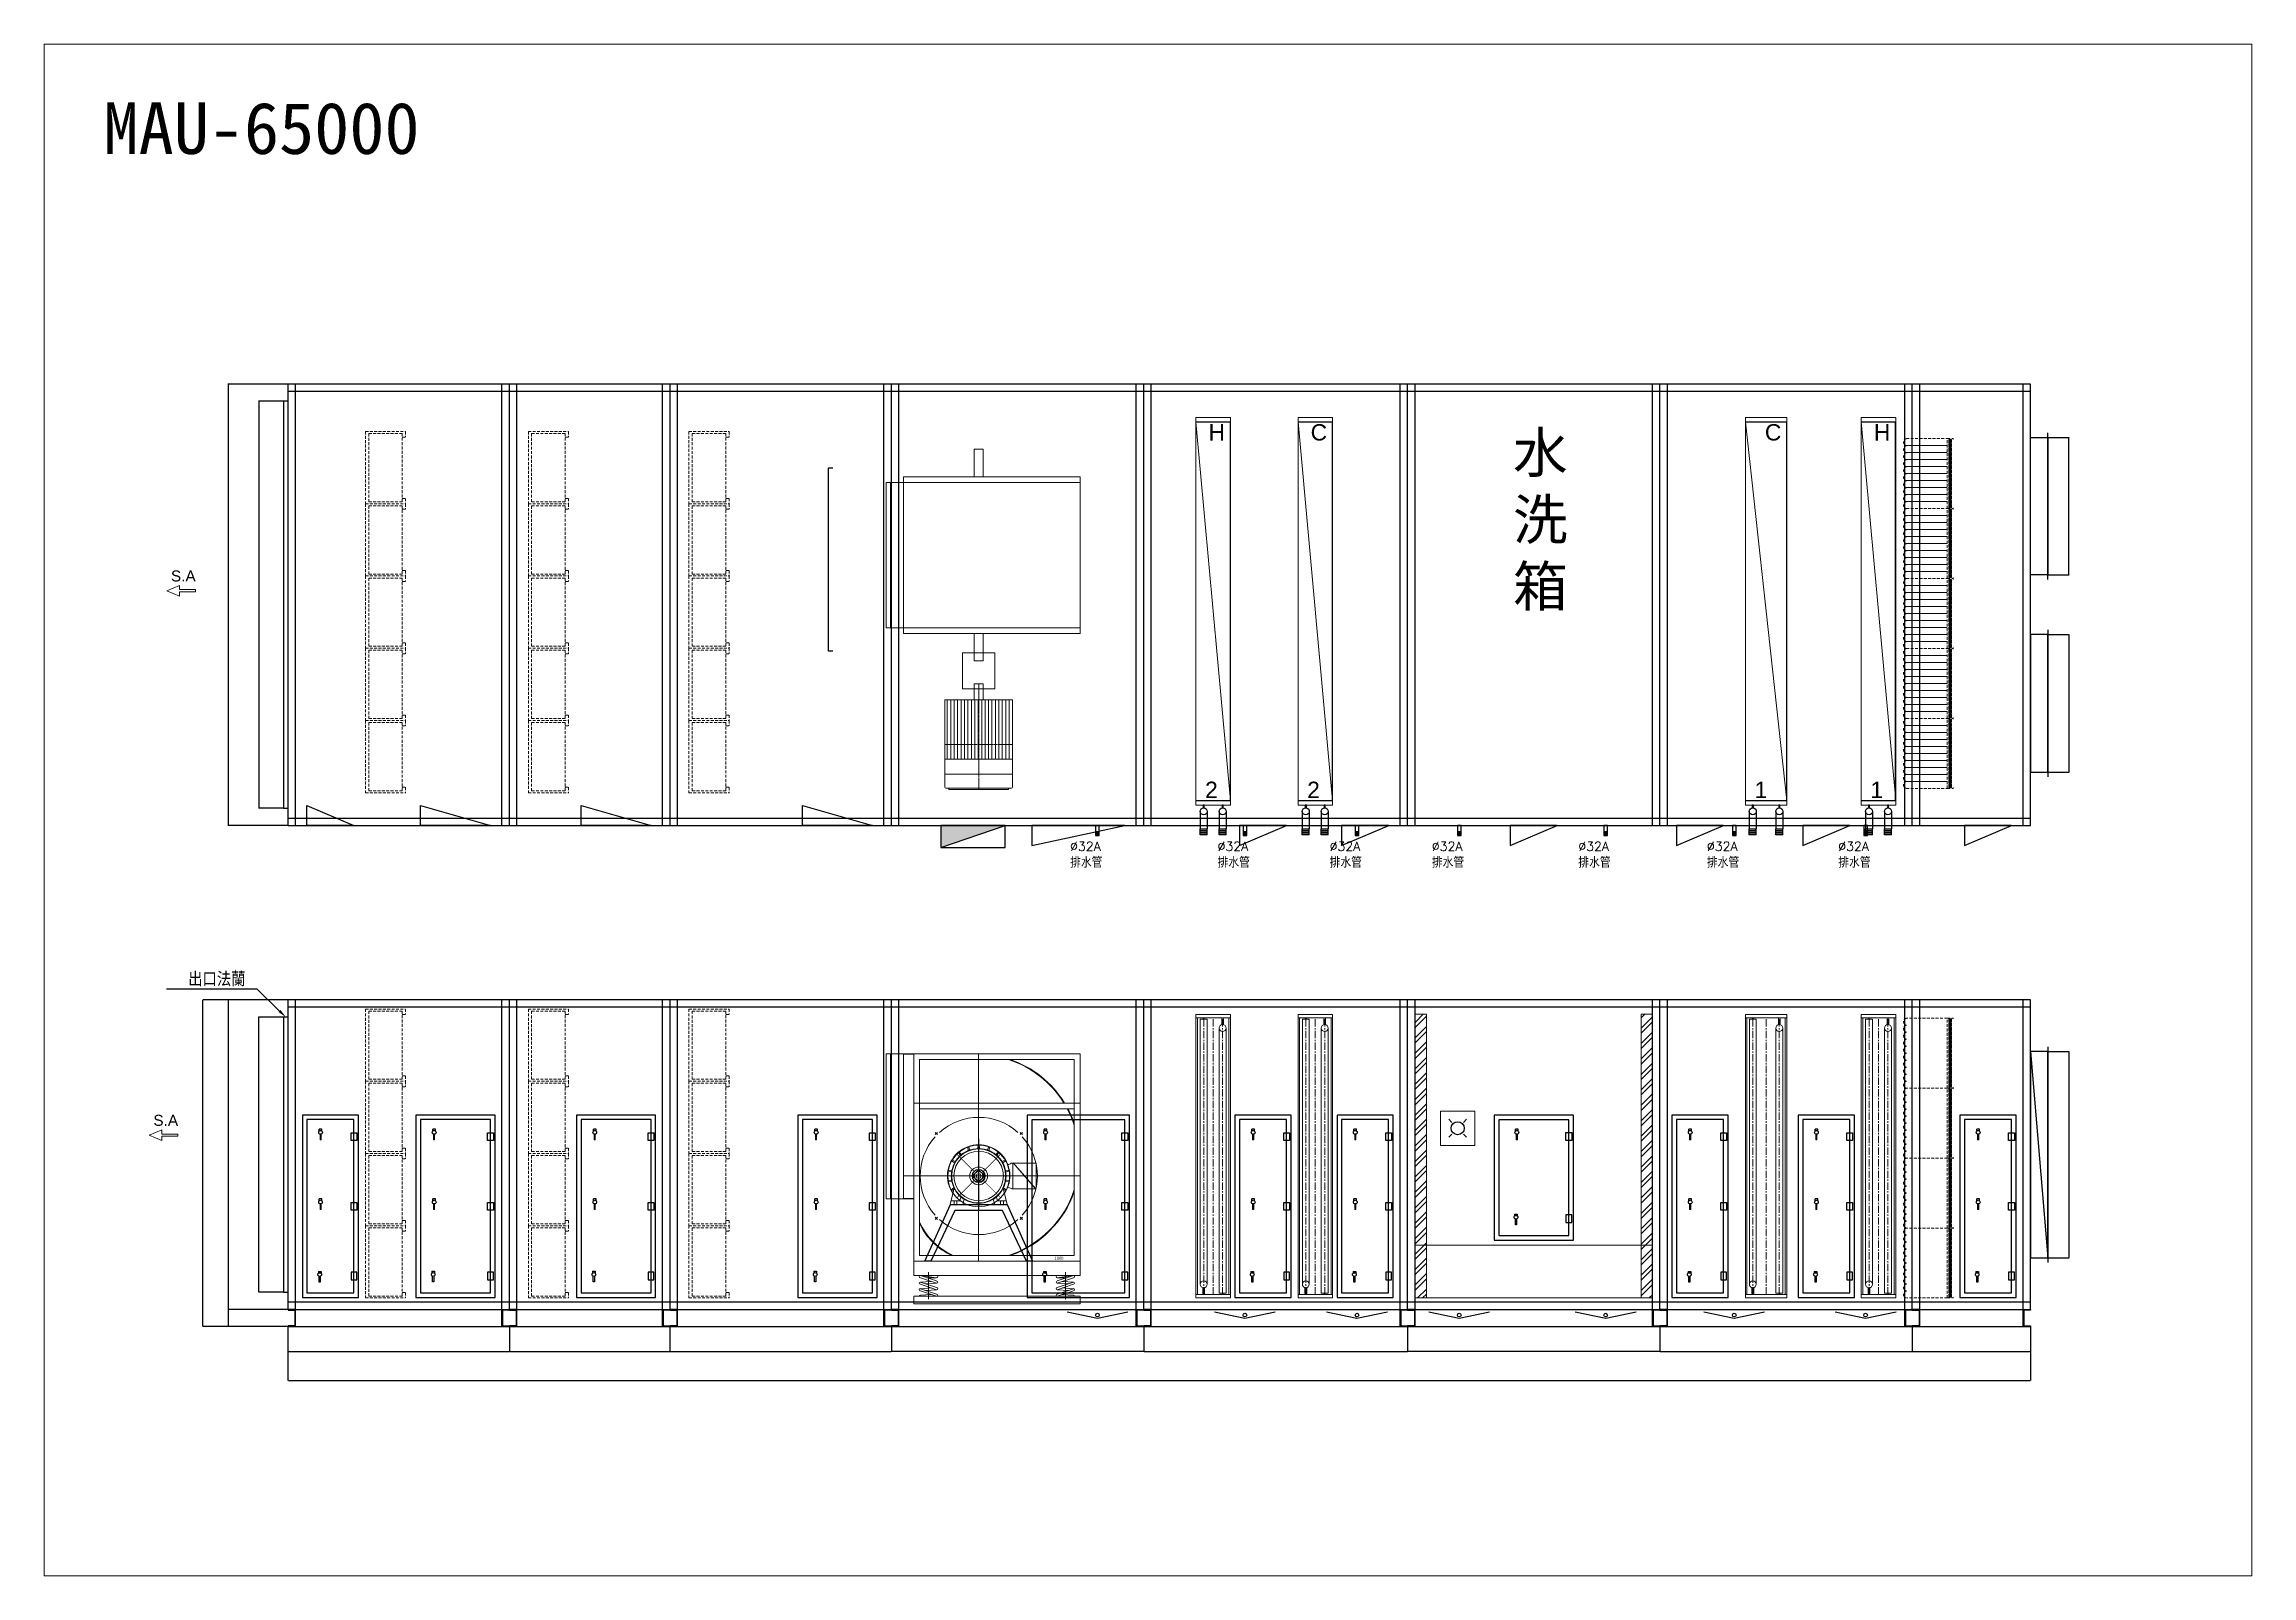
# Model space of a CAD drawing. Header units: millimetres. Extents: x -69706 to 52883, y -6882 to 68885.
# Drawn here: x -69050 to -49804, y 12577 to 25936 of the extents above; entities that cross this region are included whole.
import ezdxf
from ezdxf import colors
from ezdxf.entities.mleader import LeaderData, LeaderLine
from ezdxf.math import Vec2, Vec3

# ---------------------------------------------------------------- set-up
doc = ezdxf.new("R2010")
doc.units = ezdxf.units.MM
for name, pattern in [('CENTER2', [28.575, 19.05, -3.175, 3.175, -3.175]), ('CENTERX2', [101.6, 63.5, -12.7, 12.7, -12.7]), ('DASHEDX2', [38.1, 25.4, -12.7])]:
    doc.linetypes.add(name, pattern=pattern)
for name, color, linetype, lineweight in [('1co fi', 2, 'Continuous', 13), ('2 fan  m', 6, 'Continuous', 9), ('CEN', 1, 'CENTERX2', 9), ('DIM', 3, 'Continuous', 20)]:
    doc.layers.add(name, color=color, linetype=linetype, lineweight=lineweight)
doc.layers.add('200', color=7, linetype='Continuous')
doc.styles.add('CHINA', font='simplex.shx', dxfattribs={"bigfont": 'chineset.shx'})
doc.styles.get("Standard").update_dxf_attribs({"font": 'arial.ttf'})
doc.dimstyles.new('ISO-25', dxfattribs={"dimtxt": 2.5, "dimasz": 2.5, "dimexe": 1.25, "dimexo": 0.625, "dimtad": 1, "dimtxsty": 'Standard', "dimcen": 2.5, "dimadec": 0, "dimazin": 0, "dimtfac": 1, "dimtmove": 0, "dimatfit": 3, "dimfxl": 1, "dimarcsym": 0})
pattern_1 = [(45, (-67741.71, 16595.09), (-67.3519, 67.3519), []), (45, (-67696.81, 16595.09), (-67.3519, 67.3519), [])]

# ---------------------------------------------------------------- blocks, each defined once
blk = doc.blocks.new('HE')
at = {"layer": '1co fi', "linetype": 'DASHEDX2'}
for p, q in [((23071, 10212), (23421, 10212)), ((23071, 10212), (23071, 9582)), ((23421, 10212), (23421, 10164)), ((23100, 10194), (23100, 9599)), ((23392, 10194), (23100, 10194)), ((23392, 9599), (23392, 10194)), ((23392, 10164), (23421, 10164)), ((23392, 9629), (23421, 9629)), ((23421, 9629), (23421, 9582)), ((23071, 9582), (23421, 9582)), ((23071, 9582), (23421, 9582)), ((23100, 9599), (23392, 9599))]:
    blk.add_line(p, q, dxfattribs=at)
blk = doc.blocks.new('final')
at = {"layer": '1co fi'}
blk.add_blockref('HE', (-23421, -9582), dxfattribs=at)
blk = doc.blocks.new('*D411')
at = {"layer": 'DIM', "color": 0, "lineweight": -2, "transparency": 16777216}
for p, q in [((-66924, 14750), (-66924, 14281)), ((-51734, 14750), (-51734, 14281)), ((-66921, 14282), (-51736, 14282))]:
    blk.add_line(p, q, dxfattribs=at)
at = {"layer": 'DIM', "color": 0, "transparency": 16777216}
for points in [[(-66921, 14283), (-66921, 14282), (-66924, 14282)], [(-51736, 14283), (-51736, 14282), (-51734, 14282)]]:
    blk.add_solid(points, dxfattribs=at)
at = {"layer": 'DIM', "color": 0, "transparency": 16777216, "insert": (-59329, 14284), "char_height": 2.5, "attachment_point": 5}
blk.add_mtext('15190', dxfattribs=at)
blk = doc.blocks.new('12.132131')
at = {"layer": '1co fi', "linetype": 'DASHEDX2'}
h = blk.add_hatch(dxfattribs=at)
h.set_pattern_fill('ANSI37', color=256, scale=100, style=0)
h.set_pattern_definition([(45, (4112.396, -56.011), (-8.838835, 8.838835), []), (135, (4112.396, -56.011), (-8.838835, -8.838835), [])])
h.paths.add_polyline_path([(4539, 2049), (4564, 2049), (4564, 2644), (4539, 2644)])
for p, q in [((4527, 2651), (4577, 2651)), ((4527, 2041), (4527, 2651)), ((4577, 2644), (4577, 2651)), ((4527, 2049), (4527, 2041)), ((4527, 2041), (4577, 2041)), ((4577, 2049), (4577, 2041))]:
    blk.add_line(p, q, dxfattribs=at)
blk.add_lwpolyline([(4564, 2049), (4564, 2644), (4539, 2644), (4539, 2049)], close=True, dxfattribs=at)
blk = doc.blocks.new('pre')
at = {"layer": '1co fi'}
blk.add_blockref('12.132131', (-4577, -2041), dxfattribs=at)
blk = doc.blocks.new('A$C656D3120')
at = {"layer": '1co fi', "linetype": 'DASHEDX2'}
for p, q in [((381, 610), (27, 610)), ((381, 0), (27, 0))]:
    blk.add_line(p, q, dxfattribs=at)
for centre in [(31, 579), (31, 518), (31, 457), (31, 396), (31, 335), (31, 274), (31, 213), (31, 152), (31, 91), (31, 30)]:
    blk.add_arc(centre, 31.1, 97.7308, 256.5059, dxfattribs=at)
blk = doc.blocks.new('A$C6C8E4D39')
at = {"layer": '1co fi', "linetype": 'DASHEDX2'}
for p, q in [((24, 610), (381, 610)), ((24, 610), (381, 610)), ((24, 549), (381, 549)), ((24, 488), (381, 488)), ((24, 427), (381, 427)), ((381, 549), (27, 549)), ((381, 488), (27, 488)), ((381, 427), (27, 427)), ((24, 366), (381, 366)), ((24, 305), (381, 305)), ((24, 244), (381, 244)), ((381, 366), (27, 366)), ((381, 305), (27, 305)), ((381, 244), (27, 244)), ((24, 183), (381, 183)), ((24, 122), (381, 122)), ((24, 61), (381, 61)), ((381, 183), (27, 183)), ((381, 122), (27, 122)), ((381, 61), (27, 61)), ((24, 0), (381, 0)), ((24, 0), (381, 0))]:
    blk.add_line(p, q, dxfattribs=at)
for centre in [(31, 579), (31, 518), (31, 457), (31, 396), (31, 335), (31, 274), (31, 213), (31, 152), (31, 91), (31, 30)]:
    blk.add_arc(centre, 31.1, 97.7308, 256.5059, dxfattribs=at)
blk = doc.blocks.new('*D412')
at = {"layer": 'DIM', "color": 0, "lineweight": -2, "transparency": 16777216}
for p, q in [((-66964, 17451), (-67180, 17451)), ((-67178, 15054), (-67178, 17449)), ((-66964, 15051), (-67180, 15051))]:
    blk.add_line(p, q, dxfattribs=at)
at = {"layer": 'DIM', "color": 0, "transparency": 16777216}
for points in [[(-67179, 17449), (-67178, 17449), (-67178, 17451)], [(-67179, 15054), (-67178, 15054), (-67178, 15051)]]:
    blk.add_solid(points, dxfattribs=at)
at = {"layer": 'DIM', "color": 0, "transparency": 16777216, "insert": (-67180, 16251), "char_height": 2.5, "attachment_point": 5, "rotation": 90}
blk.add_mtext('2400', dxfattribs=at)
blk = doc.blocks.new('*D413')
at = {"layer": 'DIM', "color": 0, "lineweight": -2, "transparency": 16777216}
for p, q in [((-66924, 17601), (-67448, 17601)), ((-67447, 17599), (-67447, 14904)), ((-66924, 14901), (-67448, 14901))]:
    blk.add_line(p, q, dxfattribs=at)
at = {"layer": 'DIM', "color": 0, "transparency": 16777216}
for points in [[(-67447, 17599), (-67447, 17599), (-67447, 17601)], [(-67447, 14904), (-67447, 14904), (-67447, 14901)]]:
    blk.add_solid(points, dxfattribs=at)
at = {"layer": 'DIM', "color": 0, "transparency": 16777216, "insert": (-67449, 16251), "char_height": 2.5, "attachment_point": 5, "rotation": 90}
blk.add_mtext('2700', dxfattribs=at)
blk = doc.blocks.new('*D388')
at = {"layer": 'DIM', "color": 0, "lineweight": -2, "transparency": 16777216}
for p, q in [((-66924, 14901), (-67448, 14901)), ((-67447, 14899), (-67447, 14754)), ((-66924, 14751), (-67448, 14751))]:
    blk.add_line(p, q, dxfattribs=at)
at = {"layer": 'DIM', "color": 0, "transparency": 16777216}
for points in [[(-67447, 14899), (-67447, 14899), (-67447, 14901)], [(-67447, 14754), (-67447, 14754), (-67447, 14751)]]:
    blk.add_solid(points, dxfattribs=at)
at = {"layer": 'DIM', "color": 0, "transparency": 16777216, "insert": (-67449, 14826), "char_height": 2.5, "attachment_point": 5, "rotation": 90}
blk.add_mtext('150', dxfattribs=at)
blk = doc.blocks.new('*D414')
at = {"layer": 'DIM', "color": 0, "lineweight": -2, "transparency": 16777216}
for p, q in [((-66924, 17601), (-67667, 17601)), ((-67666, 14754), (-67666, 17599)), ((-66924, 14751), (-67667, 14751))]:
    blk.add_line(p, q, dxfattribs=at)
at = {"layer": 'DIM', "color": 0, "transparency": 16777216}
for points in [[(-67666, 17599), (-67666, 17599), (-67666, 17601)], [(-67666, 14754), (-67666, 14754), (-67666, 14751)]]:
    blk.add_solid(points, dxfattribs=at)
at = {"layer": 'DIM', "color": 0, "transparency": 16777216, "insert": (-67668, 16176), "char_height": 2.5, "attachment_point": 5, "rotation": 90}
blk.add_mtext('2850', dxfattribs=at)
blk = doc.blocks.new('*D415')
at = {"layer": 'DIM', "color": 0, "lineweight": -2, "transparency": 16777216}
for p, q in [((-66964, 22822), (-67180, 22822)), ((-67178, 22819), (-67178, 19274)), ((-66964, 19272), (-67180, 19272))]:
    blk.add_line(p, q, dxfattribs=at)
at = {"layer": 'DIM', "color": 0, "transparency": 16777216}
for points in [[(-67179, 22819), (-67178, 22819), (-67178, 22822)], [(-67179, 19274), (-67178, 19274), (-67178, 19272)]]:
    blk.add_solid(points, dxfattribs=at)
at = {"layer": 'DIM', "color": 0, "transparency": 16777216, "insert": (-67180, 21047), "char_height": 2.5, "attachment_point": 5, "rotation": 90}
blk.add_mtext('3550', dxfattribs=at)
blk = doc.blocks.new('*D416')
at = {"layer": 'DIM', "color": 0, "lineweight": -2, "transparency": 16777216}
for p, q in [((-66924, 22972), (-67448, 22972)), ((-67447, 22969), (-67447, 19124)), ((-66924, 19122), (-67448, 19122))]:
    blk.add_line(p, q, dxfattribs=at)
at = {"layer": 'DIM', "color": 0, "transparency": 16777216}
for points in [[(-67447, 22969), (-67447, 22969), (-67447, 22972)], [(-67447, 19124), (-67447, 19124), (-67447, 19122)]]:
    blk.add_solid(points, dxfattribs=at)
at = {"layer": 'DIM', "color": 0, "transparency": 16777216, "insert": (-67449, 21047), "char_height": 2.5, "attachment_point": 5, "rotation": 90}
blk.add_mtext('3850', dxfattribs=at)
blk = doc.blocks.new('*D417')
at = {"layer": 'DIM', "color": 0, "lineweight": -2, "ltscale": 3, "transparency": 16777216}
for p, q in [((-66924, 14750), (-66924, 14532)), ((-64994, 14750), (-64994, 14532)), ((-66921, 14534), (-64996, 14534))]:
    blk.add_line(p, q, dxfattribs=at)
at = {"layer": 'DIM', "color": 0, "ltscale": 3, "transparency": 16777216}
for points in [[(-66921, 14534), (-66921, 14533), (-66924, 14534)], [(-64996, 14534), (-64996, 14533), (-64994, 14534)]]:
    blk.add_solid(points, dxfattribs=at)
at = {"layer": 'DIM', "color": 0, "ltscale": 3, "transparency": 16777216, "insert": (-65959, 14536), "char_height": 2.5, "attachment_point": 5}
blk.add_mtext('1930', dxfattribs=at)
blk = doc.blocks.new('*D389')
at = {"layer": 'DIM', "color": 0, "lineweight": -2, "ltscale": 3, "transparency": 16777216}
for p, q in [((-54964, 14750), (-54964, 14532)), ((-52764, 14750), (-52764, 14532)), ((-54961, 14534), (-52766, 14534))]:
    blk.add_line(p, q, dxfattribs=at)
at = {"layer": 'DIM', "color": 0, "ltscale": 3, "transparency": 16777216}
for points in [[(-54961, 14534), (-54961, 14533), (-54964, 14534)], [(-52766, 14534), (-52766, 14533), (-52764, 14534)]]:
    blk.add_solid(points, dxfattribs=at)
at = {"layer": 'DIM', "color": 0, "ltscale": 3, "transparency": 16777216, "insert": (-53864, 14536), "char_height": 2.5, "attachment_point": 5}
blk.add_mtext('2200', dxfattribs=at)
blk = doc.blocks.new('*D418')
at = {"layer": 'DIM', "color": 0, "lineweight": -2, "ltscale": 3, "transparency": 16777216}
for p, q in [((-52764, 14750), (-52764, 14532)), ((-51734, 14750), (-51734, 14532)), ((-52761, 14534), (-51736, 14534))]:
    blk.add_line(p, q, dxfattribs=at)
at = {"layer": 'DIM', "color": 0, "ltscale": 3, "transparency": 16777216}
for points in [[(-52761, 14534), (-52761, 14533), (-52764, 14534)], [(-51736, 14534), (-51736, 14533), (-51734, 14534)]]:
    blk.add_solid(points, dxfattribs=at)
at = {"layer": 'DIM', "color": 0, "ltscale": 3, "transparency": 16777216, "insert": (-52249, 14536), "char_height": 2.5, "attachment_point": 5}
blk.add_mtext('1030', dxfattribs=at)
blk = doc.blocks.new('A$C56CF2680')
blk.add_lwpolyline([(0, 54), (265, 0), (530, 54)])
blk.add_circle((265, 25), 16)
blk = doc.blocks.new('A$C0B745E66')
at = {"layer": '200'}
blk.add_blockref('A$C56CF2680', (0, 0), dxfattribs=at)
blk = doc.blocks.new('A$C05B6578A')
for p, q in [((0, 35), (32, 35)), ((0, 23), (32, 23)), ((0, 12), (32, 12))]:
    blk.add_line(p, q)
blk.add_lwpolyline([(0, 0), (32, 0), (32, 88), (0, 88)], close=True)
blk = doc.blocks.new('A$C72C32AF2')
at = {"layer": '200', "rotation": 270}
blk.add_blockref('A$C05B6578A', (0, 32), dxfattribs=at)
blk = doc.blocks.new('A$C70347584')
at = {"ltscale": 3, "rotation": 90}
blk.add_blockref('A$C72C32AF2', (32, 0), dxfattribs=at)
blk = doc.blocks.new('*D391')
at = {"layer": 'DIM', "color": 0, "lineweight": -2, "ltscale": 3, "transparency": 16777216}
for p, q in [((-57164, 14750), (-57164, 14532)), ((-54964, 14750), (-54964, 14532)), ((-54966, 14534), (-57161, 14534))]:
    blk.add_line(p, q, dxfattribs=at)
at = {"layer": 'DIM', "color": 0, "ltscale": 3, "transparency": 16777216}
for points in [[(-57161, 14534), (-57161, 14533), (-57164, 14534)], [(-54966, 14534), (-54966, 14533), (-54964, 14534)]]:
    blk.add_solid(points, dxfattribs=at)
at = {"layer": 'DIM', "color": 0, "ltscale": 3, "transparency": 16777216, "insert": (-56064, 14536), "char_height": 2.5, "attachment_point": 5}
blk.add_mtext('2200', dxfattribs=at)
blk = doc.blocks.new('*D392')
at = {"layer": 'DIM', "color": 0, "lineweight": -2, "ltscale": 3, "transparency": 16777216}
for p, q in [((-59464, 14750), (-59464, 14532)), ((-57164, 14750), (-57164, 14532)), ((-59461, 14534), (-57166, 14534))]:
    blk.add_line(p, q, dxfattribs=at)
at = {"layer": 'DIM', "color": 0, "ltscale": 3, "transparency": 16777216}
for points in [[(-59461, 14534), (-59461, 14533), (-59464, 14534)], [(-57166, 14534), (-57166, 14533), (-57164, 14534)]]:
    blk.add_solid(points, dxfattribs=at)
at = {"layer": 'DIM', "color": 0, "ltscale": 3, "transparency": 16777216, "insert": (-58314, 14536), "char_height": 2.5, "attachment_point": 5}
blk.add_mtext('2300', dxfattribs=at)
blk = doc.blocks.new('*D393')
at = {"layer": 'DIM', "color": 0, "lineweight": -2, "ltscale": 3, "transparency": 16777216}
for p, q in [((-61664, 14750), (-61664, 14532)), ((-59464, 14750), (-59464, 14532)), ((-59466, 14534), (-61661, 14534))]:
    blk.add_line(p, q, dxfattribs=at)
at = {"layer": 'DIM', "color": 0, "ltscale": 3, "transparency": 16777216}
for points in [[(-61661, 14534), (-61661, 14533), (-61664, 14534)], [(-59466, 14534), (-59466, 14533), (-59464, 14534)]]:
    blk.add_solid(points, dxfattribs=at)
at = {"layer": 'DIM', "color": 0, "ltscale": 3, "transparency": 16777216, "insert": (-60564, 14536), "char_height": 2.5, "attachment_point": 5}
blk.add_mtext('2200', dxfattribs=at)
blk = doc.blocks.new('*D394')
at = {"layer": 'DIM', "color": 0, "lineweight": -2, "ltscale": 3, "transparency": 16777216}
for p, q in [((-63594, 14750), (-63594, 14532)), ((-61664, 14750), (-61664, 14532)), ((-63591, 14534), (-61666, 14534))]:
    blk.add_line(p, q, dxfattribs=at)
at = {"layer": 'DIM', "color": 0, "ltscale": 3, "transparency": 16777216}
for points in [[(-63591, 14534), (-63591, 14533), (-63594, 14534)], [(-61666, 14534), (-61666, 14533), (-61664, 14534)]]:
    blk.add_solid(points, dxfattribs=at)
at = {"layer": 'DIM', "color": 0, "ltscale": 3, "transparency": 16777216, "insert": (-62629, 14536), "char_height": 2.5, "attachment_point": 5}
blk.add_mtext('1930', dxfattribs=at)
blk = doc.blocks.new('*D395')
at = {"layer": 'DIM', "color": 0, "lineweight": -2, "ltscale": 3, "transparency": 16777216}
for p, q in [((-64994, 14750), (-64994, 14532)), ((-63594, 14750), (-63594, 14532)), ((-64991, 14534), (-63596, 14534))]:
    blk.add_line(p, q, dxfattribs=at)
at = {"layer": 'DIM', "color": 0, "ltscale": 3, "transparency": 16777216}
for points in [[(-64991, 14534), (-64991, 14533), (-64994, 14534)], [(-63596, 14534), (-63596, 14533), (-63594, 14534)]]:
    blk.add_solid(points, dxfattribs=at)
at = {"layer": 'DIM', "color": 0, "ltscale": 3, "transparency": 16777216, "insert": (-64294, 14536), "char_height": 2.5, "attachment_point": 5}
blk.add_mtext('1400', dxfattribs=at)
blk = doc.blocks.new('00345454')
at = {"color": 0, "linetype": 'Continuous'}
for p, q in [((657, 1931), (634, 1931)), ((634, 1915), (634, 1931)), ((657, 1915), (657, 1931)), ((641, 1888), (641, 1838)), ((651, 1838), (641, 1838)), ((651, 1838), (651, 1888)), ((657, 1323), (634, 1323)), ((634, 1307), (634, 1323)), ((641, 1280), (641, 1231)), ((651, 1231), (641, 1231)), ((651, 1231), (651, 1280)), ((657, 1307), (657, 1323)), ((627, 691), (650, 691)), ((627, 691), (627, 675)), ((634, 598), (634, 647)), ((643, 598), (634, 598)), ((643, 647), (643, 598)), ((650, 691), (650, 675))]:
    blk.add_line(p, q, dxfattribs=at)
for points in [[(487, 464), (977, 464), (977, 2054), (487, 2054)], [(527, 504), (937, 504), (937, 2014), (527, 2014)], [(912, 1900), (962, 1900), (962, 1833), (912, 1833)], [(912, 1292), (962, 1292), (962, 1225), (912, 1225)], [(912, 618), (962, 618), (962, 685), (912, 685)]]:
    blk.add_lwpolyline(points, close=True, dxfattribs=at)
for centre in [(646, 1903), (646, 1295), (638, 663)]:
    blk.add_circle(centre, 16.4, dxfattribs=at)
blk = doc.blocks.new('131313')
at = {"color": 0, "linetype": 'Continuous'}
for p, q in [((726, 1652), (703, 1652)), ((703, 1636), (703, 1652)), ((710, 1608), (710, 1559)), ((719, 1559), (710, 1559)), ((719, 1559), (719, 1608)), ((726, 1636), (726, 1652)), ((726, 1044), (703, 1044)), ((703, 1028), (703, 1044)), ((710, 1001), (710, 951)), ((719, 951), (719, 1001)), ((726, 1028), (726, 1044)), ((719, 951), (710, 951)), ((696, 412), (719, 412)), ((696, 412), (696, 396)), ((719, 412), (719, 396)), ((702, 319), (702, 368)), ((712, 319), (702, 319)), ((712, 368), (712, 319))]:
    blk.add_line(p, q, dxfattribs=at)
for points in [[(556, 185), (1246, 185), (1246, 1775), (556, 1775)], [(596, 225), (1206, 225), (1206, 1735), (596, 1735)], [(1181, 1621), (1231, 1621), (1231, 1554), (1181, 1554)], [(1181, 1013), (1231, 1013), (1231, 946), (1181, 946)], [(1181, 338), (1231, 338), (1231, 405), (1181, 405)]]:
    blk.add_lwpolyline(points, close=True, dxfattribs=at)
for centre in [(715, 1624), (715, 1016), (707, 384)]:
    blk.add_circle(centre, 16.4, dxfattribs=at)
blk = doc.blocks.new('*D396')
at = {"layer": 'DIM', "color": 0, "lineweight": -2, "transparency": 16777216}
for p, q in [((-54218, 22641), (-53858, 22641)), ((-53859, 19342), (-53859, 22639)), ((-54218, 19339), (-53858, 19339))]:
    blk.add_line(p, q, dxfattribs=at)
at = {"layer": 'DIM', "color": 0, "transparency": 16777216}
for points in [[(-53859, 22639), (-53858, 22639), (-53859, 22641)], [(-53859, 19342), (-53858, 19342), (-53859, 19339)]]:
    blk.add_solid(points, dxfattribs=at)
at = {"layer": 'DIM', "color": 0, "transparency": 16777216, "insert": (-53860, 22141), "char_height": 2.5, "attachment_point": 5, "rotation": 90}
blk.add_mtext('{\\H0.6x;3302,32}', dxfattribs=at)
blk = doc.blocks.new('*D397')
at = {"layer": 'DIM', "color": 0, "lineweight": -2, "transparency": 16777216}
for p, q in [((-58118, 22641), (-57818, 22641)), ((-57819, 19342), (-57819, 22639)), ((-58118, 19339), (-57818, 19339))]:
    blk.add_line(p, q, dxfattribs=at)
at = {"layer": 'DIM', "color": 0, "transparency": 16777216}
for points in [[(-57819, 22639), (-57818, 22639), (-57819, 22641)], [(-57819, 19342), (-57818, 19342), (-57819, 19339)]]:
    blk.add_solid(points, dxfattribs=at)
at = {"layer": 'DIM', "color": 0, "transparency": 16777216, "insert": (-57820, 22141), "char_height": 2.5, "attachment_point": 5, "rotation": 90}
blk.add_mtext('{\\H0.6x;3302,32}', dxfattribs=at)
blk = doc.blocks.new('*D398')
at = {"layer": 'DIM', "color": 0, "lineweight": -2, "transparency": 16777216}
for p, q in [((-59008, 22641), (-58708, 22641)), ((-58709, 19342), (-58709, 22639)), ((-59008, 19339), (-58708, 19339))]:
    blk.add_line(p, q, dxfattribs=at)
at = {"layer": 'DIM', "color": 0, "transparency": 16777216}
for points in [[(-58709, 22639), (-58708, 22639), (-58709, 22641)], [(-58709, 19342), (-58708, 19342), (-58709, 19339)]]:
    blk.add_solid(points, dxfattribs=at)
at = {"layer": 'DIM', "color": 0, "transparency": 16777216, "insert": (-58710, 22141), "char_height": 2.5, "attachment_point": 5, "rotation": 90}
blk.add_mtext('{\\H0.6x;3302,32}', dxfattribs=at)
blk = doc.blocks.new('A$C2FFD4367')
at = {"color": 0, "linetype": 'Continuous'}
for p, q in [((890, 1590), (0, 1590)), ((0, 1590), (0, 0)), ((850, 1550), (40, 1550)), ((40, 1550), (40, 40)), ((850, 40), (850, 1550)), ((890, 0), (890, 1590)), ((170, 1467), (147, 1467)), ((147, 1451), (147, 1467)), ((154, 1424), (154, 1375)), ((163, 1375), (154, 1375)), ((163, 1375), (163, 1424)), ((170, 1451), (170, 1467)), ((170, 859), (147, 859)), ((147, 843), (147, 859)), ((154, 816), (154, 767)), ((163, 767), (163, 816)), ((170, 843), (170, 859)), ((825, 829), (875, 829)), ((825, 761), (825, 829)), ((875, 829), (875, 761)), ((163, 767), (154, 767)), ((875, 761), (825, 761)), ((140, 227), (163, 227)), ((140, 227), (140, 211)), ((163, 227), (163, 211)), ((40, 40), (850, 40)), ((146, 134), (146, 183)), ((156, 134), (146, 134)), ((156, 183), (156, 134)), ((0, 0), (890, 0))]:
    blk.add_line(p, q, dxfattribs=at)
for points in [[(825, 1436), (875, 1436), (875, 1369), (825, 1369)], [(825, 154), (875, 154), (875, 221), (825, 221)]]:
    blk.add_lwpolyline(points, close=True, dxfattribs=at)
for centre in [(159, 1439), (159, 831), (151, 199)]:
    blk.add_circle(centre, 16.4, dxfattribs=at)
blk = doc.blocks.new('*D419')
at = {"layer": 'DIM', "color": 0, "lineweight": -2, "transparency": 16777216}
for p, q in [((-51583, 17151), (-51397, 17151)), ((-51398, 17149), (-51398, 15354)), ((-51583, 15351), (-51397, 15351))]:
    blk.add_line(p, q, dxfattribs=at)
at = {"layer": 'DIM', "color": 0, "transparency": 16777216}
for points in [[(-51398, 17149), (-51397, 17149), (-51398, 17151)], [(-51398, 15354), (-51397, 15354), (-51398, 15351)]]:
    blk.add_solid(points, dxfattribs=at)
at = {"layer": 'DIM', "color": 0, "transparency": 16777216, "insert": (-51400, 16251), "char_height": 2.5, "attachment_point": 5, "rotation": 90}
blk.add_mtext('1800', dxfattribs=at)
blk = doc.blocks.new('*D420')
at = {"layer": 'DIM', "color": 0, "lineweight": -2, "transparency": 16777216}
for p, q in [((-51583, 20787), (-51397, 20787)), ((-51398, 20784), (-51398, 19589)), ((-51583, 19587), (-51397, 19587))]:
    blk.add_line(p, q, dxfattribs=at)
at = {"layer": 'DIM', "color": 0, "transparency": 16777216}
for points in [[(-51398, 20784), (-51397, 20784), (-51398, 20787)], [(-51398, 19589), (-51397, 19589), (-51398, 19587)]]:
    blk.add_solid(points, dxfattribs=at)
at = {"layer": 'DIM', "color": 0, "transparency": 16777216, "insert": (-51400, 20187), "char_height": 2.5, "attachment_point": 5, "rotation": 90}
blk.add_mtext('1200', dxfattribs=at)
blk = doc.blocks.new('*D421')
at = {"layer": 'DIM', "color": 0, "lineweight": -2, "transparency": 16777216}
for p, q in [((-51583, 22507), (-51397, 22507)), ((-51398, 21309), (-51398, 22504)), ((-51583, 21307), (-51397, 21307))]:
    blk.add_line(p, q, dxfattribs=at)
at = {"layer": 'DIM', "color": 0, "transparency": 16777216}
for points in [[(-51398, 22504), (-51397, 22504), (-51398, 22507)], [(-51398, 21309), (-51397, 21309), (-51398, 21307)]]:
    blk.add_solid(points, dxfattribs=at)
at = {"layer": 'DIM', "color": 0, "transparency": 16777216, "insert": (-51400, 21907), "char_height": 2.5, "attachment_point": 5, "rotation": 90}
blk.add_mtext('1200', dxfattribs=at)
blk = doc.blocks.new('light')
for p, q in [((-50, 50), (-78, 78)), ((50, 50), (78, 78)), ((-78, -78), (-50, -50)), ((78, -78), (50, -50))]:
    blk.add_line(p, q)
blk.add_circle((0, 0), 57)
blk = doc.blocks.new('spring')
at = {"layer": '2 fan  m', "ltscale": 1.5}
blk.add_line((0, 211), (0, -26), dxfattribs=at)
at = {"layer": '2 fan  m', "ltscale": 10}
for p, q in [((71, 0), (-81, 0)), ((71, 161), (-71, 180)), ((71, 133), (-71, 180)), ((-71, 180), (71, 180)), ((71, 114), (-71, 161)), ((24, 130), (-71, 123)), ((71, 76), (-71, 123)), ((71, 57), (-71, 104)), ((24, 73), (-71, 66)), ((71, 19), (-71, 66)), ((71, 0), (-71, 47)), ((24, 16), (-71, 9)), ((71, 114), (-24, 107)), ((71, 57), (-24, 51)), ((71, 161), (-14, 161))]:
    blk.add_line(p, q, dxfattribs=at)
for centre, start, end in [((-71, 171), 90, 270), ((-71, 114), 90, 270), ((-71, 57), 90, 270), ((-71, 0), 90, 180), ((71, 171), 270, 90), ((71, 123), 270, 90), ((71, 66), 270, 90), ((71, 9), 270, 90)]:
    blk.add_arc(centre, 9.48, start, end, dxfattribs=at)
blk = doc.blocks.new('A$C41A24E1D')
at = {"layer": '2 fan  m'}
for points in [[(561, 1119, 1), (552, 1110, 1)], [(1293, 1119, -1), (1302, 1110, -1)], [(561, 370, -1), (552, 378, -1)], [(1293, 370, 1), (1302, 378, 1)]]:
    blk.add_hatch(color=256, dxfattribs=at).paths.add_polyline_path(points)
for p, q in [((360, 1810), (270, 1810)), ((270, 1810), (270, 544)), ((360, 1805), (270, 1805)), ((926, 1810), (926, 0)), ((1810, 1380), (360, 1380)), ((1760, 1330), (410, 1330)), ((547, 1124), (567, 1105)), ((567, 1124), (547, 1105)), ((1287, 1124), (1307, 1105)), ((1307, 1124), (1287, 1105)), ((270, 744), (1810, 744)), ((270, 549), (360, 549)), ((270, 544), (360, 544)), ((567, 364), (547, 384)), ((547, 364), (567, 384)), ((1307, 364), (1287, 384)), ((1287, 364), (1307, 384))]:
    blk.add_line(p, q, dxfattribs=at)
for points in [[(360, 0), (1810, 0), (1810, 1810), (360, 1810)], [(410, 50), (1760, 50), (1760, 1760), (410, 1760)], [(926, 690), (980, 744), (926, 798), (873, 744)]]:
    blk.add_lwpolyline(points, close=True, dxfattribs=at)
at = {"layer": '2 fan  m', "const_width": 5.38}
for points in [[(889, 782), (737, 934)], [(965, 782), (1117, 934)], [(889, 706), (737, 554)], [(965, 706), (1117, 554)]]:
    blk.add_lwpolyline(points, dxfattribs=at)
at = {"layer": '2 fan  m'}
for centre, radius in [((927, 744), 269), ((926, 744), 53.8), ((926, 744), 21.6)]:
    blk.add_circle(centre, radius, dxfattribs=at)
for centre, radius, start, end in [((905, 905), 900, 31.8456, 71.7569), ((905, 905), 905, 31.6492, 70.82), ((927, 744), 511, 48.0178, 131.9822), ((905, 905), 900, 18.1923, 28.1701), ((905, 905), 905, 19.1319, 28.0008), ((927, 744), 511, 138.0178, 221.9822), ((927, 744), 511, 318.0178, 41.9822), ((905, 905), 900, 288.2431, 341.8077), ((905, 905), 905, 289.18, 340.8681), ((925, 566), 560, 203.2236, 246.881), ((925, 566), 565, 204.3775, 245.7214), ((927, 744), 511, 228.0178, 311.9822)]:
    blk.add_arc(centre, radius, start, end, dxfattribs=at)
at = {"layer": '2 fan  m', "insert": (1587, 40), "char_height": 25, "width": 6.89, "attachment_point": 1}
blk.add_mtext('1000', dxfattribs=at)
blk = doc.blocks.new('A$C4E021A34')
at = {"layer": '2 fan  m'}
for points in [[(616, 1606), (696, 1606), (696, 1846), (616, 1846)], [(0, 240), (1540, 240), (1540, 1606), (0, 1606)], [(0, 290), (1540, 290), (1540, 1556), (0, 1556)], [(616, 240), (696, 240), (696, 0), (616, 0)]]:
    blk.add_lwpolyline(points, close=True, dxfattribs=at)
blk = doc.blocks.new('*D399')
at = {"layer": 'DIM', "color": 0, "lineweight": -2, "transparency": 16777216}
for p, q in [((-53208, 22641), (-52908, 22641)), ((-52909, 19342), (-52909, 22639)), ((-53208, 19339), (-52908, 19339))]:
    blk.add_line(p, q, dxfattribs=at)
at = {"layer": 'DIM', "color": 0, "transparency": 16777216}
for points in [[(-52909, 22639), (-52908, 22639), (-52909, 22641)], [(-52909, 19342), (-52908, 19342), (-52909, 19339)]]:
    blk.add_solid(points, dxfattribs=at)
at = {"layer": 'DIM', "color": 0, "transparency": 16777216, "insert": (-52910, 22141), "char_height": 2.5, "attachment_point": 5, "rotation": 90}
blk.add_mtext('{\\H0.6x;3302,32}', dxfattribs=at)
blk = doc.blocks.new('4534641')
at = {"color": 0, "linetype": 'Continuous'}
for p, q in [((5449, 1611), (5426, 1611)), ((5426, 1595), (5426, 1611)), ((5432, 1568), (5432, 1519)), ((5442, 1519), (5442, 1568)), ((5449, 1595), (5449, 1611)), ((5442, 1519), (5432, 1519)), ((5418, 871), (5441, 871)), ((5418, 871), (5418, 855)), ((5425, 778), (5425, 828)), ((5435, 778), (5425, 778)), ((5435, 828), (5435, 778)), ((5441, 871), (5441, 855))]:
    blk.add_line(p, q, dxfattribs=at)
for points in [[(5240, 644), (5930, 644), (5930, 1734), (5240, 1734)], [(5280, 684), (5890, 684), (5890, 1694), (5280, 1694)], [(5865, 1581), (5916, 1581), (5916, 1513), (5865, 1513)], [(5865, 798), (5916, 798), (5916, 865), (5865, 865)]]:
    blk.add_lwpolyline(points, close=True, dxfattribs=at)
for centre in [(5437, 1583), (5430, 843)]:
    blk.add_circle(centre, 16.4, dxfattribs=at)
blk = doc.blocks.new('door6x10')
blk.add_blockref('4534641', (-5890, -684))
blk = doc.blocks.new('A$C0F9A60F0')
for p, q in [((0, 0), (0, 150)), ((0, 150), (65, 150)), ((65, 0), (0, 0)), ((6, 144), (6, 6)), ((65, 144), (6, 144)), ((6, 6), (65, 6)), ((65, 150), (65, 144)), ((65, 6), (65, 0))]:
    blk.add_line(p, q)

msp = doc.modelspace()

# ---------------------------------------------------------------- hatches: boundary and pattern name
msp.add_hatch(color=256).paths.add_polyline_path([(-61233.07, 18930.148), (-60671.944, 19121.934), (-61233.07, 19121.934)])
at = {"layer": '1co fi'}
for points in [[(-58939.254, 17438.66), (-58943.325, 17438.66), (-58943.325, 17432.974), (-58939.254, 17432.974)], [(-58049.254, 17438.66), (-58053.325, 17438.66), (-58053.325, 17432.974), (-58049.254, 17432.974)], [(-54152.254, 17438.66), (-54156.325, 17438.66), (-54156.325, 17432.974), (-54152.254, 17432.974)], [(-53139.254, 17438.66), (-53143.325, 17438.66), (-53143.325, 17432.974), (-53139.254, 17432.974)], [(-58778.325, 15036.466), (-58774.254, 15036.466), (-58774.254, 15042.151), (-58778.325, 15042.151)], [(-57888.325, 15036.466), (-57884.254, 15036.466), (-57884.254, 15042.151), (-57888.325, 15042.151)], [(-53925.325, 15036.466), (-53921.254, 15036.466), (-53921.254, 15042.151), (-53925.325, 15042.151)], [(-52978.325, 15036.466), (-52974.254, 15036.466), (-52974.254, 15042.151), (-52978.325, 15042.151)]]:
    msp.add_hatch(color=1, dxfattribs=at).paths.add_polyline_path(points)
at = {"layer": 'DIM'}
h = msp.add_hatch(dxfattribs=at)
h.set_pattern_fill('ANSI32', color=256, scale=10)
h.set_pattern_definition(pattern_1)
h.paths.add_polyline_path([(-57098.79, 15001.063), (-56999.812, 15001.063), (-56999.812, 17476.383), (-57098.79, 17476.383)])
h = msp.add_hatch(dxfattribs=at)
h.set_pattern_fill('ANSI32', color=256, scale=10)
h.set_pattern_definition(pattern_1)
h.paths.add_polyline_path([(-55028.79, 15001.063), (-55127.768, 15001.063), (-55127.768, 17476.383), (-55028.79, 17476.383)])

# ---------------------------------------------------------------- linework, layer by layer
for p, q in [((-66923.79, 19121.934), (-66923.79, 22971.934)), ((-51733.79, 22971.934), (-66923.79, 22971.934)), ((-51733.79, 22906.934), (-66923.79, 22906.934)), ((-66858.79, 19121.934), (-66858.79, 22971.934)), ((-65058.79, 19121.934), (-65058.79, 22971.934)), ((-64993.79, 19121.934), (-64993.79, 22971.934)), ((-64928.79, 19121.934), (-64928.79, 22971.934)), ((-63658.79, 19121.934), (-63658.79, 22971.934)), ((-63593.79, 19121.934), (-63593.79, 22971.934)), ((-63528.79, 19121.934), (-63528.79, 22971.934)), ((-61728.79, 19121.934), (-61728.79, 22971.934)), ((-61663.79, 19121.934), (-61663.79, 22971.934)), ((-61598.79, 19121.934), (-61598.79, 22971.934)), ((-59528.79, 19121.934), (-59528.79, 22971.934)), ((-59463.79, 19121.934), (-59463.79, 22971.934)), ((-59398.79, 19121.934), (-59398.79, 22971.934)), ((-57228.79, 19121.934), (-57228.79, 22971.934)), ((-57163.79, 19121.934), (-57163.79, 22971.934)), ((-57098.79, 19121.934), (-57098.79, 22971.934)), ((-55028.79, 19121.934), (-55028.79, 22971.934)), ((-54963.79, 19121.934), (-54963.79, 22971.934)), ((-54898.79, 19121.934), (-54898.79, 22971.934)), ((-52828.79, 19121.934), (-52828.79, 22971.934)), ((-52763.79, 19121.934), (-52763.79, 22971.934)), ((-52698.79, 19121.934), (-52698.79, 22971.934)), ((-51798.79, 19121.934), (-51798.79, 22971.934)), ((-51733.79, 19121.934), (-51733.79, 22971.934)), ((-51583.79, 21266.934), (-51583.79, 22546.934)), ((-51583.79, 20826.934), (-51583.79, 19546.934)), ((-66923.79, 19186.934), (-51733.79, 19186.934)), ((-66923.79, 19121.934), (-51733.79, 19121.934)), ((-58971.7, 19244.447), (-58971.7, 19092.865)), ((-58971.7, 19039.036), (-58971.7, 19092.865)), ((-58910.879, 19244.447), (-58910.879, 19092.865)), ((-58910.879, 19039.036), (-58910.879, 19092.865)), ((-58806.7, 19244.447), (-58806.7, 19092.865)), ((-58806.7, 19039.036), (-58806.7, 19092.865)), ((-58745.879, 19244.447), (-58745.879, 19092.865)), ((-58745.879, 19039.036), (-58745.879, 19092.865)), ((-58081.7, 19244.447), (-58081.7, 19092.865)), ((-58081.7, 19039.036), (-58081.7, 19092.865)), ((-58020.879, 19244.447), (-58020.879, 19092.865)), ((-58020.879, 19039.036), (-58020.879, 19092.865)), ((-57916.7, 19244.447), (-57916.7, 19092.865)), ((-57916.7, 19039.036), (-57916.7, 19092.865)), ((-57855.879, 19244.447), (-57855.879, 19092.865)), ((-57855.879, 19039.036), (-57855.879, 19092.865)), ((-54184.7, 19244.447), (-54184.7, 19092.865)), ((-54184.7, 19039.036), (-54184.7, 19092.865)), ((-54123.879, 19244.447), (-54123.879, 19092.865)), ((-54123.879, 19039.036), (-54123.879, 19092.865)), ((-53953.7, 19244.447), (-53953.7, 19092.865)), ((-53953.7, 19039.036), (-53953.7, 19092.865)), ((-53892.879, 19244.447), (-53892.879, 19092.865)), ((-53892.879, 19039.036), (-53892.879, 19092.865)), ((-53171.7, 19244.447), (-53171.7, 19092.865)), ((-53171.7, 19039.036), (-53171.7, 19092.865)), ((-53110.879, 19244.447), (-53110.879, 19092.865)), ((-53110.879, 19039.036), (-53110.879, 19092.865)), ((-53006.7, 19244.447), (-53006.7, 19092.865)), ((-53006.7, 19039.036), (-53006.7, 19092.865)), ((-52945.879, 19244.447), (-52945.879, 19092.865)), ((-52945.879, 19039.036), (-52945.879, 19092.865)), ((-58910.879, 19039.036), (-58971.7, 19039.036)), ((-58745.879, 19039.036), (-58806.7, 19039.036)), ((-58020.879, 19039.036), (-58081.7, 19039.036)), ((-57855.879, 19039.036), (-57916.7, 19039.036)), ((-54123.879, 19039.036), (-54184.7, 19039.036)), ((-53892.879, 19039.036), (-53953.7, 19039.036)), ((-53110.879, 19039.036), (-53171.7, 19039.036)), ((-52945.879, 19039.036), (-53006.7, 19039.036)), ((-66923.79, 14901.063), (-66923.79, 17601.063)), ((-51733.79, 17601.063), (-66923.79, 17601.063)), ((-51733.79, 17536.063), (-66923.79, 17536.063)), ((-66858.79, 14901.063), (-66858.79, 17601.063)), ((-65058.79, 14901.063), (-65058.79, 17601.063)), ((-64993.79, 14901.063), (-64993.79, 17601.063)), ((-64928.79, 14901.063), (-64928.79, 17601.063)), ((-63658.79, 14901.063), (-63658.79, 17601.063)), ((-63593.79, 14901.063), (-63593.79, 17601.063)), ((-63528.79, 14901.063), (-63528.79, 17601.063)), ((-61728.79, 14901.063), (-61728.79, 17601.063)), ((-61663.79, 14901.063), (-61663.79, 17601.063)), ((-61598.79, 14901.063), (-61598.79, 17601.063)), ((-59528.79, 14901.063), (-59528.79, 17601.063)), ((-59463.79, 14901.063), (-59463.79, 17601.063)), ((-59398.79, 14901.063), (-59398.79, 17601.063)), ((-57228.79, 14901.063), (-57228.79, 17601.063)), ((-57163.79, 14901.063), (-57163.79, 17601.063)), ((-57098.79, 14901.063), (-57098.79, 17601.063)), ((-55028.79, 14901.063), (-55028.79, 17601.063)), ((-54963.79, 14901.063), (-54963.79, 17601.063)), ((-54898.79, 14901.063), (-54898.79, 17601.063)), ((-52828.79, 14901.063), (-52828.79, 17601.063)), ((-52763.79, 14901.063), (-52763.79, 17601.063)), ((-52698.79, 14901.063), (-52698.79, 17601.063)), ((-51798.79, 14901.063), (-51798.79, 17601.063)), ((-51733.79, 14901.063), (-51733.79, 17601.063)), ((-51733.79, 17151.063), (-51583.79, 15351.063)), ((-51583.79, 17191.063), (-51583.79, 15311.063)), ((-66923.79, 14966.063), (-51733.79, 14966.063)), ((-66923.79, 14901.063), (-51733.79, 14901.063)), ((-66923.79, 14751.063), (-51733.79, 14751.063))]:
    msp.add_line(p, q)
at = {"lineweight": 15}
for p, q in [((-59008.79, 22641.36), (-58708.79, 22641.36)), ((-59008.79, 22641.36), (-58708.79, 19339.036)), ((-58118.79, 22641.36), (-57818.79, 22641.36)), ((-58118.79, 22641.36), (-57818.79, 19339.036)), ((-54218.79, 22641.36), (-53858.79, 22641.36)), ((-54218.79, 22641.36), (-53858.79, 19339.036)), ((-53208.79, 22641.36), (-52908.79, 22641.36)), ((-53208.79, 22641.36), (-52908.79, 19339.036)), ((-59008.79, 19339.036), (-58708.79, 19339.036)), ((-58118.79, 19339.036), (-57818.79, 19339.036)), ((-54218.79, 19339.036), (-53858.79, 19339.036)), ((-53208.79, 19339.036), (-52908.79, 19339.036))]:
    msp.add_line(p, q, dxfattribs=at)
at = {"color": 2, "lineweight": 13}
for p, q in [((-58971.7, 19092.865), (-58910.879, 19092.865)), ((-58910.879, 19082.099), (-58971.7, 19082.099)), ((-58910.879, 19071.334), (-58971.7, 19071.334)), ((-58910.879, 19060.568), (-58971.7, 19060.568)), ((-58806.7, 19092.865), (-58745.879, 19092.865)), ((-58745.879, 19082.099), (-58806.7, 19082.099)), ((-58745.879, 19071.334), (-58806.7, 19071.334)), ((-58745.879, 19060.568), (-58806.7, 19060.568)), ((-58081.7, 19092.865), (-58020.879, 19092.865)), ((-58020.879, 19082.099), (-58081.7, 19082.099)), ((-58020.879, 19071.334), (-58081.7, 19071.334)), ((-58020.879, 19060.568), (-58081.7, 19060.568)), ((-57916.7, 19092.865), (-57855.879, 19092.865)), ((-57855.879, 19082.099), (-57916.7, 19082.099)), ((-57855.879, 19071.334), (-57916.7, 19071.334)), ((-57855.879, 19060.568), (-57916.7, 19060.568)), ((-54184.7, 19092.865), (-54123.879, 19092.865)), ((-54123.879, 19082.099), (-54184.7, 19082.099)), ((-54123.879, 19071.334), (-54184.7, 19071.334)), ((-54123.879, 19060.568), (-54184.7, 19060.568)), ((-53953.7, 19092.865), (-53892.879, 19092.865)), ((-53892.879, 19082.099), (-53953.7, 19082.099)), ((-53892.879, 19071.334), (-53953.7, 19071.334)), ((-53892.879, 19060.568), (-53953.7, 19060.568)), ((-53171.7, 19092.865), (-53110.879, 19092.865)), ((-53110.879, 19082.099), (-53171.7, 19082.099)), ((-53110.879, 19071.334), (-53171.7, 19071.334)), ((-53110.879, 19060.568), (-53171.7, 19060.568)), ((-53006.7, 19092.865), (-52945.879, 19092.865)), ((-52945.879, 19082.099), (-53006.7, 19082.099)), ((-52945.879, 19071.334), (-53006.7, 19071.334)), ((-52945.879, 19060.568), (-53006.7, 19060.568)), ((-58910.879, 19049.802), (-58971.7, 19049.802)), ((-58745.879, 19049.802), (-58806.7, 19049.802)), ((-58020.879, 19049.802), (-58081.7, 19049.802)), ((-57855.879, 19049.802), (-57916.7, 19049.802)), ((-54123.879, 19049.802), (-54184.7, 19049.802)), ((-53892.879, 19049.802), (-53953.7, 19049.802)), ((-53110.879, 19049.802), (-53171.7, 19049.802)), ((-52945.879, 19049.802), (-53006.7, 19049.802))]:
    msp.add_line(p, q, dxfattribs=at)
at = {"lineweight": 20}
msp.add_lwpolyline([(-69049.731, 12577.343), (-49803.929, 12577.343), (-49803.929, 25936.307), (-69049.731, 25936.307)], close=True, dxfattribs=at)
for points in [[(-66963.79, 19271.934), (-66923.79, 19271.934), (-66923.79, 22821.934), (-66963.79, 22821.934)], [(-51733.79, 21306.934), (-51733.79, 22506.934), (-51583.79, 22506.934), (-51583.79, 21306.934)], [(-51733.79, 20786.934), (-51733.79, 19586.934), (-51583.79, 19586.934), (-51583.79, 20786.934)], [(-61233.07, 18930.148), (-60671.944, 18930.148), (-60671.944, 19121.934), (-61233.07, 19121.934)], [(-61233.07, 18930.148), (-60671.944, 19121.934), (-60671.944, 19121.934), (-61233.07, 19121.934)], [(-66963.79, 15051.063), (-66923.79, 15051.063), (-66923.79, 17451.063), (-66963.79, 17451.063)], [(-51733.79, 17151.063), (-51733.79, 15351.063), (-51583.79, 15351.063), (-51583.79, 17151.063)], [(-61371.401, 15321.204), (-61149.703, 15815.319), (-61149.703, 15815.319), (-60655.876, 15815.319), (-60434.179, 15321.204), (-60485.891, 15321.204), (-60694.391, 15765.319), (-61111.189, 15765.319), (-61319.689, 15321.204)]]:
    msp.add_lwpolyline(points, close=True)
at = {"lineweight": 15}
for points in [[(-59008.79, 19299.036), (-58708.79, 19299.036), (-58708.79, 22681.36), (-59008.79, 22681.36)], [(-58118.79, 19299.036), (-57818.79, 19299.036), (-57818.79, 22681.36), (-58118.79, 22681.36)], [(-54218.79, 19299.036), (-53858.79, 19299.036), (-53858.79, 22681.36), (-54218.79, 22681.36)], [(-53208.79, 19299.036), (-52908.79, 19299.036), (-52908.79, 22681.36), (-53208.79, 22681.36)]]:
    msp.add_lwpolyline(points, close=True, dxfattribs=at)
for points in [[(-62175.56, 22236.827), (-62215.56, 22236.827), (-62215.56, 20645.238), (-62175.56, 20645.238)], [(-58936.165, 19274.422), (-58936.165, 19299.036), (-58946.415, 19299.036), (-58946.415, 19274.422)], [(-58771.165, 19274.422), (-58771.165, 19299.036), (-58781.415, 19299.036), (-58781.415, 19274.422)], [(-58046.165, 19274.422), (-58046.165, 19299.036), (-58056.415, 19299.036), (-58056.415, 19274.422)], [(-57881.165, 19274.422), (-57881.165, 19299.036), (-57891.415, 19299.036), (-57891.415, 19274.422)], [(-54149.165, 19274.422), (-54149.165, 19299.036), (-54159.415, 19299.036), (-54159.415, 19274.422)], [(-53918.165, 19274.422), (-53918.165, 19299.036), (-53928.415, 19299.036), (-53928.415, 19274.422)], [(-53136.165, 19274.422), (-53136.165, 19299.036), (-53146.415, 19299.036), (-53146.415, 19274.422)], [(-52971.165, 19274.422), (-52971.165, 19299.036), (-52981.415, 19299.036), (-52981.415, 19274.422)]]:
    msp.add_lwpolyline(points)
at = {"color": 6}
for points in [[(-66758.79, 19121.934), (-66758.79, 19296.353), (-66348.79, 19121.934)], [(-65768.79, 19121.934), (-65768.79, 19296.353), (-65158.79, 19121.934)], [(-64368.79, 19121.934), (-64368.79, 19296.353), (-63758.79, 19121.934)], [(-62438.79, 19121.934), (-62438.79, 19296.353), (-61828.79, 19121.934)], [(-60438.79, 19121.934), (-60438.79, 18947.514), (-59628.79, 19121.934)], [(-58628.79, 19121.934), (-58628.79, 18947.514), (-58218.79, 19121.934)], [(-57738.79, 19121.934), (-57738.79, 18947.514), (-57328.79, 19121.934)], [(-56268.79, 19121.934), (-56268.79, 18947.514), (-55858.79, 19121.934)], [(-54818.79, 19121.934), (-54818.79, 18947.514), (-54408.79, 19121.934)], [(-53718.79, 19121.934), (-53718.79, 18947.514), (-53308.79, 19121.934)], [(-52308.79, 19121.934), (-52308.79, 18947.514), (-51898.79, 19121.934)]]:
    msp.add_lwpolyline(points, close=True, dxfattribs=at)
for centre in [(-58941.29, 19244.447), (-58776.29, 19244.447), (-58051.29, 19244.447), (-57886.29, 19244.447), (-54154.29, 19244.447), (-53923.29, 19244.447), (-53141.29, 19244.447), (-52976.29, 19244.447)]:
    msp.add_circle(centre, 30.41)
at = {"layer": '1co fi'}
for p, q in [((-59008.79, 15031.063), (-59008.79, 17444.063)), ((-58996.29, 15031.063), (-58996.29, 17444.063)), ((-58971.29, 15120.063), (-58971.29, 17432.974)), ((-58911.29, 17432.974), (-58971.29, 17432.974)), ((-58911.29, 15120.063), (-58911.29, 17432.974)), ((-58806.29, 15042.151), (-58806.29, 17355.063)), ((-58784.29, 17383.976), (-58784.29, 17436.063)), ((-58768.29, 17383.976), (-58768.29, 17436.063)), ((-58746.29, 15042.151), (-58746.29, 17355.063)), ((-58721.29, 15031.063), (-58721.29, 17444.063)), ((-58708.79, 15031.063), (-58708.79, 17444.063)), ((-58118.79, 15031.063), (-58118.79, 17444.063)), ((-58106.29, 15031.063), (-58106.29, 17444.063)), ((-58081.29, 15120.063), (-58081.29, 17432.974)), ((-58021.29, 17432.974), (-58081.29, 17432.974)), ((-58021.29, 15120.063), (-58021.29, 17432.974)), ((-57916.29, 15042.151), (-57916.29, 17355.063)), ((-57894.29, 17383.976), (-57894.29, 17436.063)), ((-57878.29, 17383.976), (-57878.29, 17436.063)), ((-57856.29, 15042.151), (-57856.29, 17355.063)), ((-57831.29, 15031.063), (-57831.29, 17444.063)), ((-57818.79, 15031.063), (-57818.79, 17444.063)), ((-54218.79, 15031.063), (-54218.79, 17444.063)), ((-54206.29, 15031.063), (-54206.29, 17444.063)), ((-54184.29, 15120.063), (-54184.29, 17432.974)), ((-54124.29, 17432.974), (-54184.29, 17432.974)), ((-54124.29, 15120.063), (-54124.29, 17432.974)), ((-53953.29, 15042.151), (-53953.29, 17355.063)), ((-53931.29, 17383.976), (-53931.29, 17436.063)), ((-53915.29, 17383.976), (-53915.29, 17436.063)), ((-53893.29, 15042.151), (-53893.29, 17355.063)), ((-53871.29, 15031.063), (-53871.29, 17444.063)), ((-53858.79, 15031.063), (-53858.79, 17444.063)), ((-53208.79, 15031.063), (-53208.79, 17444.063)), ((-53196.29, 15031.063), (-53196.29, 17444.063)), ((-53171.29, 15120.063), (-53171.29, 17432.974)), ((-53111.29, 17432.974), (-53171.29, 17432.974)), ((-53111.29, 15120.063), (-53111.29, 17432.974)), ((-53006.29, 15042.151), (-53006.29, 17355.063)), ((-52984.29, 17383.976), (-52984.29, 17436.063)), ((-52968.29, 17383.976), (-52968.29, 17436.063)), ((-52946.29, 15042.151), (-52946.29, 17355.063)), ((-52921.29, 15031.063), (-52921.29, 17444.063)), ((-52908.79, 15031.063), (-52908.79, 17444.063)), ((-58949.29, 15091.149), (-58949.29, 15039.063)), ((-58933.29, 15091.149), (-58933.29, 15039.063)), ((-58806.29, 15042.151), (-58746.29, 15042.151)), ((-58059.29, 15091.149), (-58059.29, 15039.063)), ((-58043.29, 15091.149), (-58043.29, 15039.063)), ((-57916.29, 15042.151), (-57856.29, 15042.151)), ((-54162.29, 15091.149), (-54162.29, 15039.063)), ((-54146.29, 15091.149), (-54146.29, 15039.063)), ((-53953.29, 15042.151), (-53893.29, 15042.151)), ((-53149.29, 15091.149), (-53149.29, 15039.063)), ((-53133.29, 15091.149), (-53133.29, 15039.063)), ((-53006.29, 15042.151), (-52946.29, 15042.151))]:
    msp.add_line(p, q, dxfattribs=at)
for points in [[(-59008.79, 17474.063), (-58708.79, 17474.063), (-58708.79, 17444.063), (-59008.79, 17444.063)], [(-58118.79, 17474.063), (-57818.79, 17474.063), (-57818.79, 17444.063), (-58118.79, 17444.063)], [(-54218.79, 17474.063), (-53858.79, 17474.063), (-53858.79, 17444.063), (-54218.79, 17444.063)], [(-53208.79, 17474.063), (-52908.79, 17474.063), (-52908.79, 17444.063), (-53208.79, 17444.063)], [(-59008.79, 15001.063), (-58708.79, 15001.063), (-58708.79, 15031.063), (-59008.79, 15031.063)], [(-58118.79, 15001.063), (-57818.79, 15001.063), (-57818.79, 15031.063), (-58118.79, 15031.063)], [(-54218.79, 15001.063), (-53858.79, 15001.063), (-53858.79, 15031.063), (-54218.79, 15031.063)], [(-53208.79, 15001.063), (-52908.79, 15001.063), (-52908.79, 15031.063), (-53208.79, 15031.063)]]:
    msp.add_lwpolyline(points, close=True, dxfattribs=at)
at = {"layer": '1co fi', "color": 1}
for points in [[(-58943.325, 17432.974), (-58939.254, 17432.974), (-58939.254, 17438.66), (-58943.325, 17438.66)], [(-58053.325, 17432.974), (-58049.254, 17432.974), (-58049.254, 17438.66), (-58053.325, 17438.66)], [(-54156.325, 17432.974), (-54152.254, 17432.974), (-54152.254, 17438.66), (-54156.325, 17438.66)], [(-53143.325, 17432.974), (-53139.254, 17432.974), (-53139.254, 17438.66), (-53143.325, 17438.66)], [(-58774.254, 15042.151), (-58778.325, 15042.151), (-58778.325, 15036.466), (-58774.254, 15036.466)], [(-57884.254, 15042.151), (-57888.325, 15042.151), (-57888.325, 15036.466), (-57884.254, 15036.466)], [(-53921.254, 15042.151), (-53925.325, 15042.151), (-53925.325, 15036.466), (-53921.254, 15036.466)], [(-52974.254, 15042.151), (-52978.325, 15042.151), (-52978.325, 15036.466), (-52974.254, 15036.466)]]:
    msp.add_lwpolyline(points, close=True, dxfattribs=at)
at = {"layer": '1co fi'}
for centre in [(-58776.29, 17355.063), (-57886.29, 17355.063), (-53923.29, 17355.063), (-52976.29, 17355.063), (-58941.29, 15120.063), (-58051.29, 15120.063), (-54154.29, 15120.063), (-53141.29, 15120.063)]:
    msp.add_circle(centre, 30, dxfattribs=at)
for centre, start, end in [((-58776.29, 17436.063), 0, 180), ((-57886.29, 17436.063), 0, 180), ((-53923.29, 17436.063), 0, 180), ((-52976.29, 17436.063), 0, 180), ((-58941.29, 15039.063), 180, 0), ((-58051.29, 15039.063), 180, 0), ((-54154.29, 15039.063), 180, 0), ((-53141.29, 15039.063), 180, 0)]:
    msp.add_arc(centre, 8, start, end, dxfattribs=at)
at = {"layer": '2 fan  m'}
for p, q in [((-61198.79, 19456.934), (-61198.79, 20216.934)), ((-61198.79, 20216.934), (-60606.79, 20216.934)), ((-61176.79, 19700.934), (-61176.79, 20216.934)), ((-61146.79, 19700.934), (-61146.79, 20216.934)), ((-61116.79, 19700.934), (-61116.79, 20216.934)), ((-61086.79, 19700.934), (-61086.79, 20216.934)), ((-61056.79, 19700.934), (-61056.79, 20216.934)), ((-61026.79, 19700.934), (-61026.79, 20216.934)), ((-60996.79, 19700.934), (-60996.79, 20216.934)), ((-60966.79, 19700.934), (-60966.79, 20216.934)), ((-60940.79, 20216.934), (-60940.79, 20356.934)), ((-60864.79, 20356.934), (-60940.79, 20356.934)), ((-60936.79, 19700.934), (-60936.79, 20216.934)), ((-60906.79, 19700.934), (-60906.79, 20216.934)), ((-60876.79, 19700.934), (-60876.79, 20216.934)), ((-60864.79, 20216.934), (-60864.79, 20356.934)), ((-60846.79, 19700.934), (-60846.79, 20216.934)), ((-60816.79, 19700.934), (-60816.79, 20216.934)), ((-60786.79, 19700.934), (-60786.79, 20216.934)), ((-60756.79, 19700.934), (-60756.79, 20216.934)), ((-60726.79, 19700.934), (-60726.79, 20216.934)), ((-60696.79, 19700.934), (-60696.79, 20216.934)), ((-60666.79, 19700.934), (-60666.79, 20216.934)), ((-60636.79, 19700.934), (-60636.79, 20216.934)), ((-60606.79, 20216.934), (-60606.79, 19456.934)), ((-60606.79, 19700.934), (-61198.79, 19700.934)), ((-60606.79, 19568.934), (-61198.79, 19568.934)), ((-60616.79, 19446.934), (-61188.79, 19446.934)), ((-61162.389, 19436.934), (-61162.389, 19446.934)), ((-60643.19, 19446.934), (-60643.19, 19436.934)), ((-60643.19, 19436.934), (-61162.389, 19436.934)), ((-61140.843, 16197.811), (-61113.579, 16179.694)), ((-61136.658, 16205.06), (-61107.336, 16190.507)), ((-61081.132, 16271.233), (-61061.709, 16244.884)), ((-61074.72, 16276.613), (-61052.144, 16252.909)), ((-60999.911, 16319.804), (-60990.67, 16288.401)), ((-60992.045, 16322.667), (-60978.938, 16292.671)), ((-60906.975, 16337.667), (-60909.033, 16304.997)), ((-60898.605, 16337.667), (-60896.547, 16304.997)), ((-60813.535, 16322.667), (-60826.642, 16292.671)), ((-60805.669, 16319.804), (-60814.909, 16288.401)), ((-60730.86, 16276.613), (-60753.436, 16252.909)), ((-60724.448, 16271.233), (-60743.871, 16244.884)), ((-60668.922, 16205.06), (-60698.244, 16190.507)), ((-60664.737, 16197.811), (-60692.001, 16179.694)), ((-60605.132, 15952.582), (-60605.132, 16177.825)), ((-60605.132, 16177.825), (-60407.79, 16177.825)), ((-60604.132, 15952.527), (-60604.132, 16177.825)), ((-60603.052, 16178.257), (-60405.17, 15951.266)), ((-60403.375, 15952.15), (-60601.258, 16179.142)), ((-60407.79, 16177.825), (-60479.586, 16177.825)), ((-60402.79, 15957.582), (-60402.79, 16172.825)), ((-61171.841, 16108.395), (-61140.025, 16100.695)), ((-61171.841, 16022.012), (-61140.025, 16029.712)), ((-61170.387, 16116.638), (-61137.857, 16112.991)), ((-61170.387, 16013.769), (-61137.857, 16017.416)), ((-60635.192, 16116.638), (-60667.723, 16112.991)), ((-60635.192, 16013.769), (-60667.723, 16017.416)), ((-60633.739, 16108.395), (-60665.555, 16100.695)), ((-60633.739, 16022.012), (-60665.555, 16029.712)), ((-61151.778, 15818.98), (-61115.509, 15954.34)), ((-61045.092, 15815.204), (-61148.88, 15815.204)), ((-61146.374, 15942.499), (-61119.078, 15960.637)), ((-61069.646, 15847.204), (-61144.216, 15847.204)), ((-61142.276, 15935.193), (-61112.965, 15949.74)), ((-61117.79, 15815.204), (-61117.79, 15847.204)), ((-61093.79, 15815.204), (-61093.79, 15847.204)), ((-61066.749, 15849.427), (-61057.949, 15882.267)), ((-61042.194, 15817.427), (-61030.252, 15861.996)), ((-60763.386, 15817.427), (-60775.328, 15861.996)), ((-60760.488, 15815.204), (-60656.7, 15815.204)), ((-60738.831, 15849.427), (-60747.631, 15882.267)), ((-60735.933, 15847.204), (-60661.364, 15847.204)), ((-60711.79, 15815.204), (-60711.79, 15847.204)), ((-60663.293, 15935.187), (-60692.603, 15949.734)), ((-60653.802, 15818.98), (-60690.071, 15954.34)), ((-60687.79, 15815.204), (-60687.79, 15847.204)), ((-60659.194, 15942.493), (-60686.49, 15960.631)), ((-60605.132, 15952.582), (-60407.79, 15952.582))]:
    msp.add_line(p, q, dxfattribs=at)
at = {"layer": '2 fan  m', "linetype": 'CENTER2'}
for p, q in [((-60902.79, 19436.934), (-60902.79, 20356.934)), ((-60606.79, 19826.934), (-61198.79, 19826.934)), ((-60902.79, 15772.437), (-60902.79, 16388.446)), ((-60402.79, 16065.204), (-61207.114, 16065.204))]:
    msp.add_line(p, q, dxfattribs=at)
at = {"layer": '2 fan  m'}
for points in [[(-61670.79, 20846.934), (-61710.79, 20846.934), (-61710.79, 22112.934), (-61670.79, 22112.934)], [(-61558.79, 20846.934), (-61670.79, 20846.934), (-61670.79, 22112.934), (-61558.79, 22112.934)], [(-61670.79, 15865.204), (-61710.79, 15865.204), (-61710.79, 17131.204), (-61670.79, 17131.204)], [(-61558.79, 15865.204), (-61670.79, 15865.204), (-61670.79, 17131.204), (-61558.79, 17131.204)]]:
    msp.add_lwpolyline(points, close=True, dxfattribs=at)
at = {"layer": '2 fan  m', "color": 2}
for points in [[(-61468.79, 15196.204), (-60018.79, 15196.204), (-60018.79, 15321.204), (-61468.79, 15321.204)], [(-61468.79, 14951.063), (-60018.79, 14951.063), (-60018.79, 15016.063), (-61468.79, 15016.063)]]:
    msp.add_lwpolyline(points, close=True, dxfattribs=at)
at = {"layer": '2 fan  m'}
for centre, radius in [((-60902.79, 16065.204), 239.875), ((-60902.79, 16065.204), 235.125), ((-60902.79, 16065.204), 216.125), ((-60902.79, 16327.618), 1.814), ((-60902.79, 16065.204), 77.5), ((-60902.79, 16065.204), 57.5), ((-60902.79, 16065.204), 37.5), ((-61135.671, 15943.84), 1.814), ((-60669.897, 15943.834), 1.814)]:
    msp.add_circle(centre, radius, dxfattribs=at)
for centre, radius, start, end in [((-61188.79, 19456.934), 10, 180, 270), ((-60616.79, 19456.934), 10, 270, 0), ((-60902.79, 16065.204), 272.5, 325.4453016, 214.5546984), ((-60662.749, 16242.304), 79.366, 280.0552694, 302.53006), ((-60609.226, 16155.905), 22.299, 79.4188047, 119.0975244), ((-60602.199, 16178.788), 1.005, 20.5682428, 211.9073337), ((-60407.79, 16172.825), 5, 0, 90), ((-61148.88, 15818.204), 3, 165, 270), ((-61069.646, 15850.204), 3, 270, 345), ((-61045.092, 15818.204), 3, 270, 345), ((-60760.488, 15818.204), 3, 195, 270), ((-60735.933, 15850.204), 3, 195, 270), ((-60656.7, 15818.204), 3, 270, 15), ((-60662.749, 15888.103), 79.366, 57.46994, 79.9447306), ((-60609.226, 15974.502), 22.299, 240.9024756, 280.5811953), ((-60407.79, 15957.582), 5, 270, 0), ((-60404.228, 15951.619), 1.005, 200.5682428, 31.9073337)]:
    msp.add_arc(centre, radius, start, end, dxfattribs=at)
at = {"layer": 'CEN', "color": 3}
for p, q in [((-58941.29, 15031.063), (-58941.29, 17444.063)), ((-58858.79, 15031.063), (-58858.79, 17444.063)), ((-58776.29, 15031.063), (-58776.29, 17444.063)), ((-58051.29, 15031.063), (-58051.29, 17444.063)), ((-57968.79, 15031.063), (-57968.79, 17444.063)), ((-57886.29, 15031.063), (-57886.29, 17444.063)), ((-54154.29, 15031.063), (-54154.29, 17444.063)), ((-54038.79, 15031.063), (-54038.79, 17444.063)), ((-53923.29, 15031.063), (-53923.29, 17444.063)), ((-53141.29, 15031.063), (-53141.29, 17444.063)), ((-53058.79, 15031.063), (-53058.79, 17444.063)), ((-52976.29, 15031.063), (-52976.29, 17444.063))]:
    msp.add_line(p, q, dxfattribs=at)
at = {"layer": 'DIM'}
for points in [[(-67869.329, 21158.552), (-67730.404, 21158.552), (-67730.404, 21178.575), (-67869.329, 21178.575), (-67869.329, 21216.24), (-67980.589, 21168.563), (-67869.329, 21120.887)], [(-57098.79, 15001.063), (-56999.812, 15001.063), (-56999.812, 17476.383), (-57098.79, 17476.383)], [(-55028.79, 15001.063), (-55127.768, 15001.063), (-55127.768, 17476.383), (-55028.79, 17476.383)], [(-56877.44, 16331.063), (-56577.44, 16331.063), (-56577.44, 16631.063), (-56877.44, 16631.063)], [(-68022.507, 16410.937), (-67883.582, 16410.937), (-67883.582, 16430.961), (-68022.507, 16430.961), (-68022.507, 16468.625), (-68133.768, 16420.949), (-68022.507, 16373.273)], [(-57098.79, 15001.063), (-55028.79, 15001.063), (-55028.79, 15460.29), (-57098.79, 15460.29)]]:
    msp.add_lwpolyline(points, close=True, dxfattribs=at)
at = {"layer": 'DIM', "ltscale": 3}
msp.add_lwpolyline([(-61044.938, 20626.467), (-60760.641, 20626.467), (-60760.641, 20314.557), (-61044.938, 20314.557)], close=True, dxfattribs=at)

# ---------------------------------------------------------------- block references
for name, p in [('final', (-65898.79, 21927.733)), ('final', (-64478.79, 21927.733)), ('final', (-63078.79, 21927.733)), ('pre', (-52408.79, 21885.46)), ('final', (-65898.79, 21297.733)), ('final', (-64478.79, 21297.733)), ('final', (-63078.79, 21297.733)), ('pre', (-52408.79, 21275.46)), ('final', (-65898.79, 20667.733)), ('final', (-64478.79, 20667.733)), ('final', (-63078.79, 20667.733)), ('pre', (-52408.79, 20665.46)), ('final', (-65898.79, 20037.733)), ('final', (-64478.79, 20037.733)), ('final', (-63078.79, 20037.733)), ('pre', (-52408.79, 20055.46)), ('final', (-65898.79, 19407.733)), ('final', (-64478.79, 19407.733)), ('final', (-63078.79, 19407.733)), ('pre', (-52408.79, 19445.46)), ('final', (-65898.79, 16891.063)), ('final', (-64478.79, 16891.063)), ('final', (-63078.79, 16891.063)), ('pre', (-52408.79, 16831.063)), ('final', (-65898.79, 16261.063)), ('final', (-64478.79, 16261.063)), ('final', (-63078.79, 16261.063)), ('pre', (-52408.79, 16221.063)), ('00345454', (-67285.921, 14542.127)), ('131313', (-66364.842, 14821.329)), ('131313', (-64964.842, 14821.329)), ('131313', (-63034.842, 14821.329)), ('A$C2FFD4367', (-60478.79, 15006.063)), ('00345454', (-59155.921, 14542.127)), ('00345454', (-58265.921, 14542.127)), ('light', (-56727.44, 16481.063)), ('door6x10', (-55758.79, 15546.063)), ('00345454', (-55345.921, 14542.127)), ('00345454', (-54245.921, 14542.127)), ('00345454', (-52835.921, 14542.127)), ('final', (-65898.79, 15631.063)), ('final', (-64478.79, 15631.063)), ('final', (-63078.79, 15631.063)), ('pre', (-52408.79, 15611.063)), ('final', (-65898.79, 15001.063)), ('final', (-64478.79, 15001.063)), ('final', (-63078.79, 15001.063)), ('pre', (-52408.79, 15001.063)), ('A$C0F9A60F0', (-65058.79, 14751.063)), ('A$C0F9A60F0', (-63658.79, 14751.063)), ('A$C0F9A60F0', (-61728.79, 14751.063)), ('A$C0F9A60F0', (-59528.79, 14751.063)), ('A$C0F9A60F0', (-57228.79, 14751.063)), ('A$C0F9A60F0', (-55028.79, 14751.063)), ('A$C0F9A60F0', (-52828.79, 14751.063)), ('A$C0F9A60F0', (-51798.79, 14751.063))]:
    msp.add_blockref(name, p)
at = {"xscale": -1}
for p in [(-66858.79, 14751.063), (-64928.79, 14751.063), (-63528.79, 14751.063), (-61598.79, 14751.063), (-59398.79, 14751.063), (-57098.79, 14751.063), (-54898.79, 14751.063), (-52698.79, 14751.063)]:
    msp.add_blockref('A$C0F9A60F0', p, dxfattribs=at)
at = {"ltscale": 3}
for p in [(-60132.501, 14826.063), (-58846.922, 14826.063), (-57869.892, 14826.063), (-56978.891, 14826.063), (-55701.95, 14826.063), (-54581.137, 14826.063), (-53435.924, 14826.063)]:
    msp.add_blockref('A$C0B745E66', p, dxfattribs=at)
at = {"layer": '2 fan  m'}
for name, p in [('A$C4E021A34', (-61558.79, 20556.934)), ('A$C41A24E1D', (-61829.288, 15320.954)), ('spring', (-61340.358, 15016.063))]:
    msp.add_blockref(name, p, dxfattribs=at)
at = {"layer": '2 fan  m', "xscale": -1}
msp.add_blockref('spring', (-60147.222, 15016.063), dxfattribs=at)
at = {"layer": 'DIM'}
for name, p in [('A$C6C8E4D39', (-52839.93, 21885.46)), ('A$C6C8E4D39', (-52839.93, 21275.46)), ('A$C6C8E4D39', (-52839.93, 20665.46)), ('A$C6C8E4D39', (-52839.93, 20055.46)), ('A$C6C8E4D39', (-52839.93, 19445.46)), ('A$C656D3120', (-52839.93, 16831.063)), ('A$C656D3120', (-52839.93, 16221.063)), ('A$C656D3120', (-52839.93, 15611.063)), ('A$C656D3120', (-52839.93, 15001.063))]:
    msp.add_blockref(name, p, dxfattribs=at)
at = {"layer": 'DIM', "ltscale": 3}
for p in [(-59883.423, 19034.309), (-58597.844, 19034.309), (-57620.814, 19034.309), (-56729.813, 19034.309), (-55452.872, 19034.309), (-54332.059, 19034.309), (-53186.846, 19034.309)]:
    msp.add_blockref('A$C70347584', p, dxfattribs=at)

# ---------------------------------------------------------------- texts
at = {"insert": (-67607.117, 25428.485), "char_height": 450, "width": 904.68339, "attachment_point": 1}
msp.add_mtext('\\pxqc;{\\fDFKai-SB|b0|i0|c136|p65;MAU-65000}', dxfattribs=at)
at = {"layer": '200', "color": 5, "char_height": 93.86, "width": 705.40414, "attachment_point": 1, "style": 'CHINA'}
for insert in [(-60106.174, 18980.296), (-58820.595, 18980.296), (-57843.565, 18980.296), (-56952.564, 18980.296), (-55675.623, 18980.296), (-54554.81, 18980.296), (-53409.597, 18980.296)]:
    msp.add_mtext('\\pxsa0.53271;{\\H0.85233x;%%C32A\\P}排水管', dxfattribs=dict(at, insert=insert))
at = {"layer": 'DIM', "lineweight": 15, "char_height": 142.56, "width": 154.54433, "style": 'CHINA'}
for s, insert, attachment_point in [('{\\fArial|b0|i0|c0|p34;H}', (-58899.14, 22621.968), 1), ('{\\fArial|b0|i0|c0|p34;C}', (-58009.14, 22621.968), 1), ('{\\fArial|b0|i0|c0|p34;C}', (-54049.14, 22621.968), 1), ('{\\fArial|b0|i0|c0|p34;H}', (-53099.14, 22621.968), 1), ('{\\fArial|b0|i0|c0|p34;2}', (-58818.44, 19361.35), 9), ('{\\fArial|b0|i0|c0|p34;2}', (-57928.44, 19361.35), 9), ('{\\fArial|b0|i0|c0|p34;1}', (-54028.44, 19361.35), 9), ('{\\fArial|b0|i0|c0|p34;1}', (-53018.44, 19361.35), 9)]:
    msp.add_mtext(s, dxfattribs=dict(at, insert=insert, attachment_point=attachment_point))
at = {"layer": 'DIM', "insert": (-56245.369, 22549.19), "char_height": 350, "width": 213.96023, "attachment_point": 1}
msp.add_mtext('水洗箱', dxfattribs=at)
at = {"layer": 'DIM', "char_height": 96, "width": 156.10538, "attachment_point": 1, "style": 'CHINA'}
for insert in [(-67944.618, 21345.87), (-68097.797, 16598.256)]:
    msp.add_mtext('{\\fArial|b0|i0|c0|p34;S.A}', dxfattribs=dict(at, insert=insert))

# ---------------------------------------------------------------- dimensions: what is measured, and where the dimension line sits
at = {"layer": 'DIM'}
for base, p1, p2, picture, middle in [((-67446.952, 19121.934), (-66923.79, 22971.934), (-66923.79, 19121.934), '*D416', (-67448.855, 21046.934)), ((-67178.366, 19271.934), (-66963.79, 22821.934), (-66963.79, 19271.934), '*D415', (-67180.268, 21046.934)), ((-67665.947, 17601.063), (-66923.79, 14751.063), (-66923.79, 17601.063), '*D414', (-67667.848, 16176.063)), ((-67446.952, 14901.063), (-66923.79, 17601.063), (-66923.79, 14901.063), '*D413', (-67448.854, 16251.063)), ((-67446.952, 14751.063), (-66923.79, 14901.063), (-66923.79, 14751.063), '*D388', (-67448.854, 14826.063))]:
    dim = msp.add_linear_dim(base=base, p1=p1, p2=p2, angle=90, dimstyle='ISO-25', dxfattribs=at)
    dim.commit()
    dim.dimension.update_dxf_attribs({"geometry": picture, "text_midpoint": middle})
at = {"layer": 'DIM', "color": 6}
for base, p1, p2, picture, middle in [((-58708.79, 22641.36), (-59008.79, 19339.036), (-59008.79, 22641.36), '*D398', (-58708.79, 22141.198)), ((-57818.79, 22641.36), (-58118.79, 19339.036), (-58118.79, 22641.36), '*D397', (-57818.79, 22141.198)), ((-53858.79, 22641.36), (-54218.79, 19339.036), (-54218.79, 22641.36), '*D396', (-53858.79, 22141.198)), ((-52908.79, 22641.36), (-53208.79, 19339.036), (-53208.79, 22641.36), '*D399', (-52908.79, 22141.198))]:
    dim = msp.add_linear_dim(base=base, p1=p1, p2=p2, angle=90, text='{\\H0.6x;<>}', dimstyle='ISO-25', override={"dimfxl": 0.18}, dxfattribs=at)
    dim.commit()
    dim.dimension.update_dxf_attribs({"geometry": picture, "text_midpoint": middle, "dimtype": 160})
at = {"layer": 'DIM'}
for base, p1, p2, angle, picture, middle in [((-51397.797, 22506.934), (-51583.79, 21306.934), (-51583.79, 22506.934), 90, '*D421', (-51399.698, 21906.934)), ((-51397.797, 19586.934), (-51583.79, 20786.934), (-51583.79, 19586.934), 270, '*D420', (-51399.698, 20186.934)), ((-67178.366, 17451.063), (-66963.79, 15051.063), (-66963.79, 17451.063), 90, '*D412', (-67180.267, 16251.063)), ((-51397.797, 15351.063), (-51583.79, 17151.063), (-51583.79, 15351.063), 270, '*D419', (-51399.698, 16251.063))]:
    dim = msp.add_linear_dim(base=base, p1=p1, p2=p2, angle=angle, dimstyle='ISO-25', override={"dimfxl": 0.18}, dxfattribs=at)
    dim.commit()
    dim.dimension.update_dxf_attribs({"geometry": picture, "text_midpoint": middle})
dim = msp.add_linear_dim(base=(-51733.79, 14282.25), p1=(-66923.79, 14751.063), p2=(-51733.79, 14751.063), dimstyle='ISO-25', dxfattribs=at)
dim.commit()
dim.dimension.update_dxf_attribs({"geometry": '*D411', "text_midpoint": (-59328.79, 14284.152)})
at = {"layer": 'DIM', "ltscale": 3}
for base, p1, p2, picture, middle in [((-64993.79, 14533.64), (-66923.79, 14751.063), (-64993.79, 14751.063), '*D417', (-65958.79, 14535.543)), ((-63593.79, 14533.64), (-64993.79, 14751.063), (-63593.79, 14751.063), '*D395', (-64293.79, 14535.542)), ((-61663.79, 14533.64), (-63593.79, 14751.063), (-61663.79, 14751.063), '*D394', (-62628.79, 14535.543)), ((-61663.79, 14533.64), (-59463.79, 14751.063), (-61663.79, 14751.063), '*D393', (-60563.79, 14535.542)), ((-57163.79, 14533.64), (-59463.79, 14751.063), (-57163.79, 14751.063), '*D392', (-58313.79, 14535.543)), ((-57163.79, 14533.64), (-54963.79, 14751.063), (-57163.79, 14751.063), '*D391', (-56063.79, 14535.542)), ((-52763.79, 14533.64), (-54963.79, 14751.063), (-52763.79, 14751.063), '*D389', (-53863.79, 14535.542)), ((-51733.79, 14533.64), (-52763.79, 14751.063), (-51733.79, 14751.063), '*D418', (-52248.79, 14535.543))]:
    dim = msp.add_linear_dim(base=base, p1=p1, p2=p2, dimstyle='ISO-25', override={"dimfxl": 0.18}, dxfattribs=at)
    dim.commit()
    dim.dimension.update_dxf_attribs({"geometry": picture, "text_midpoint": middle})

# ---------------------------------------------------------------- leaders
ml = msp.add_multileader_mtext('Standard', dxfattribs=at)
ml.set_content('{\\C3;出口法蘭}', color=256, style='CHINA')
ml.set_leader_properties()
ml.build(insert=Vec2(0, 0))
ml.multileader.update_dxf_attribs({"text_right_attachment_type": 6, "dogleg_length": 3, "arrow_head_size": 75, "scale": 25})
ctx = ml.context
ctx.base_point, ctx.scale, ctx.char_height, ctx.arrow_head_size, ctx.landing_gap_size, ctx.plane_origin = Vec3(-67795.643, 17781.383), 25, 125, 75, 25, Vec3(-66973.552, 15978.359)
ctx.right_attachment, ctx.text_align_type = 6, 2
notes = []
notes.append((ctx, [(0, (1, 1, 0), (-67194.081, 17693.883), (-1, 0), 75, [(0, [(-66943.79, 17451.063)], 0, [])])]))
ctx.mtext.insert, ctx.mtext.alignment, ctx.mtext.flow_direction = Vec3(-67294.081, 17843.883), 3, 5
for ctx, leaders in notes:
    for number, flags, end, landing, length, lines in leaders:
        leader = LeaderData()
        leader.index, (leader.has_last_leader_line, leader.has_dogleg_vector, leader.attachment_direction) = number, flags
        leader.last_leader_point, leader.dogleg_vector, leader.dogleg_length = Vec3(end), Vec3(landing), length
        for number, points, colour, breaks in lines:
            line = LeaderLine()
            line.index, line.vertices, line.color, line.breaks = number, Vec3.list(points), colors.encode_raw_color(colour), breaks
            leader.lines.append(line)
        ctx.leaders.append(leader)

doc.saveas('drawing.dxf')
